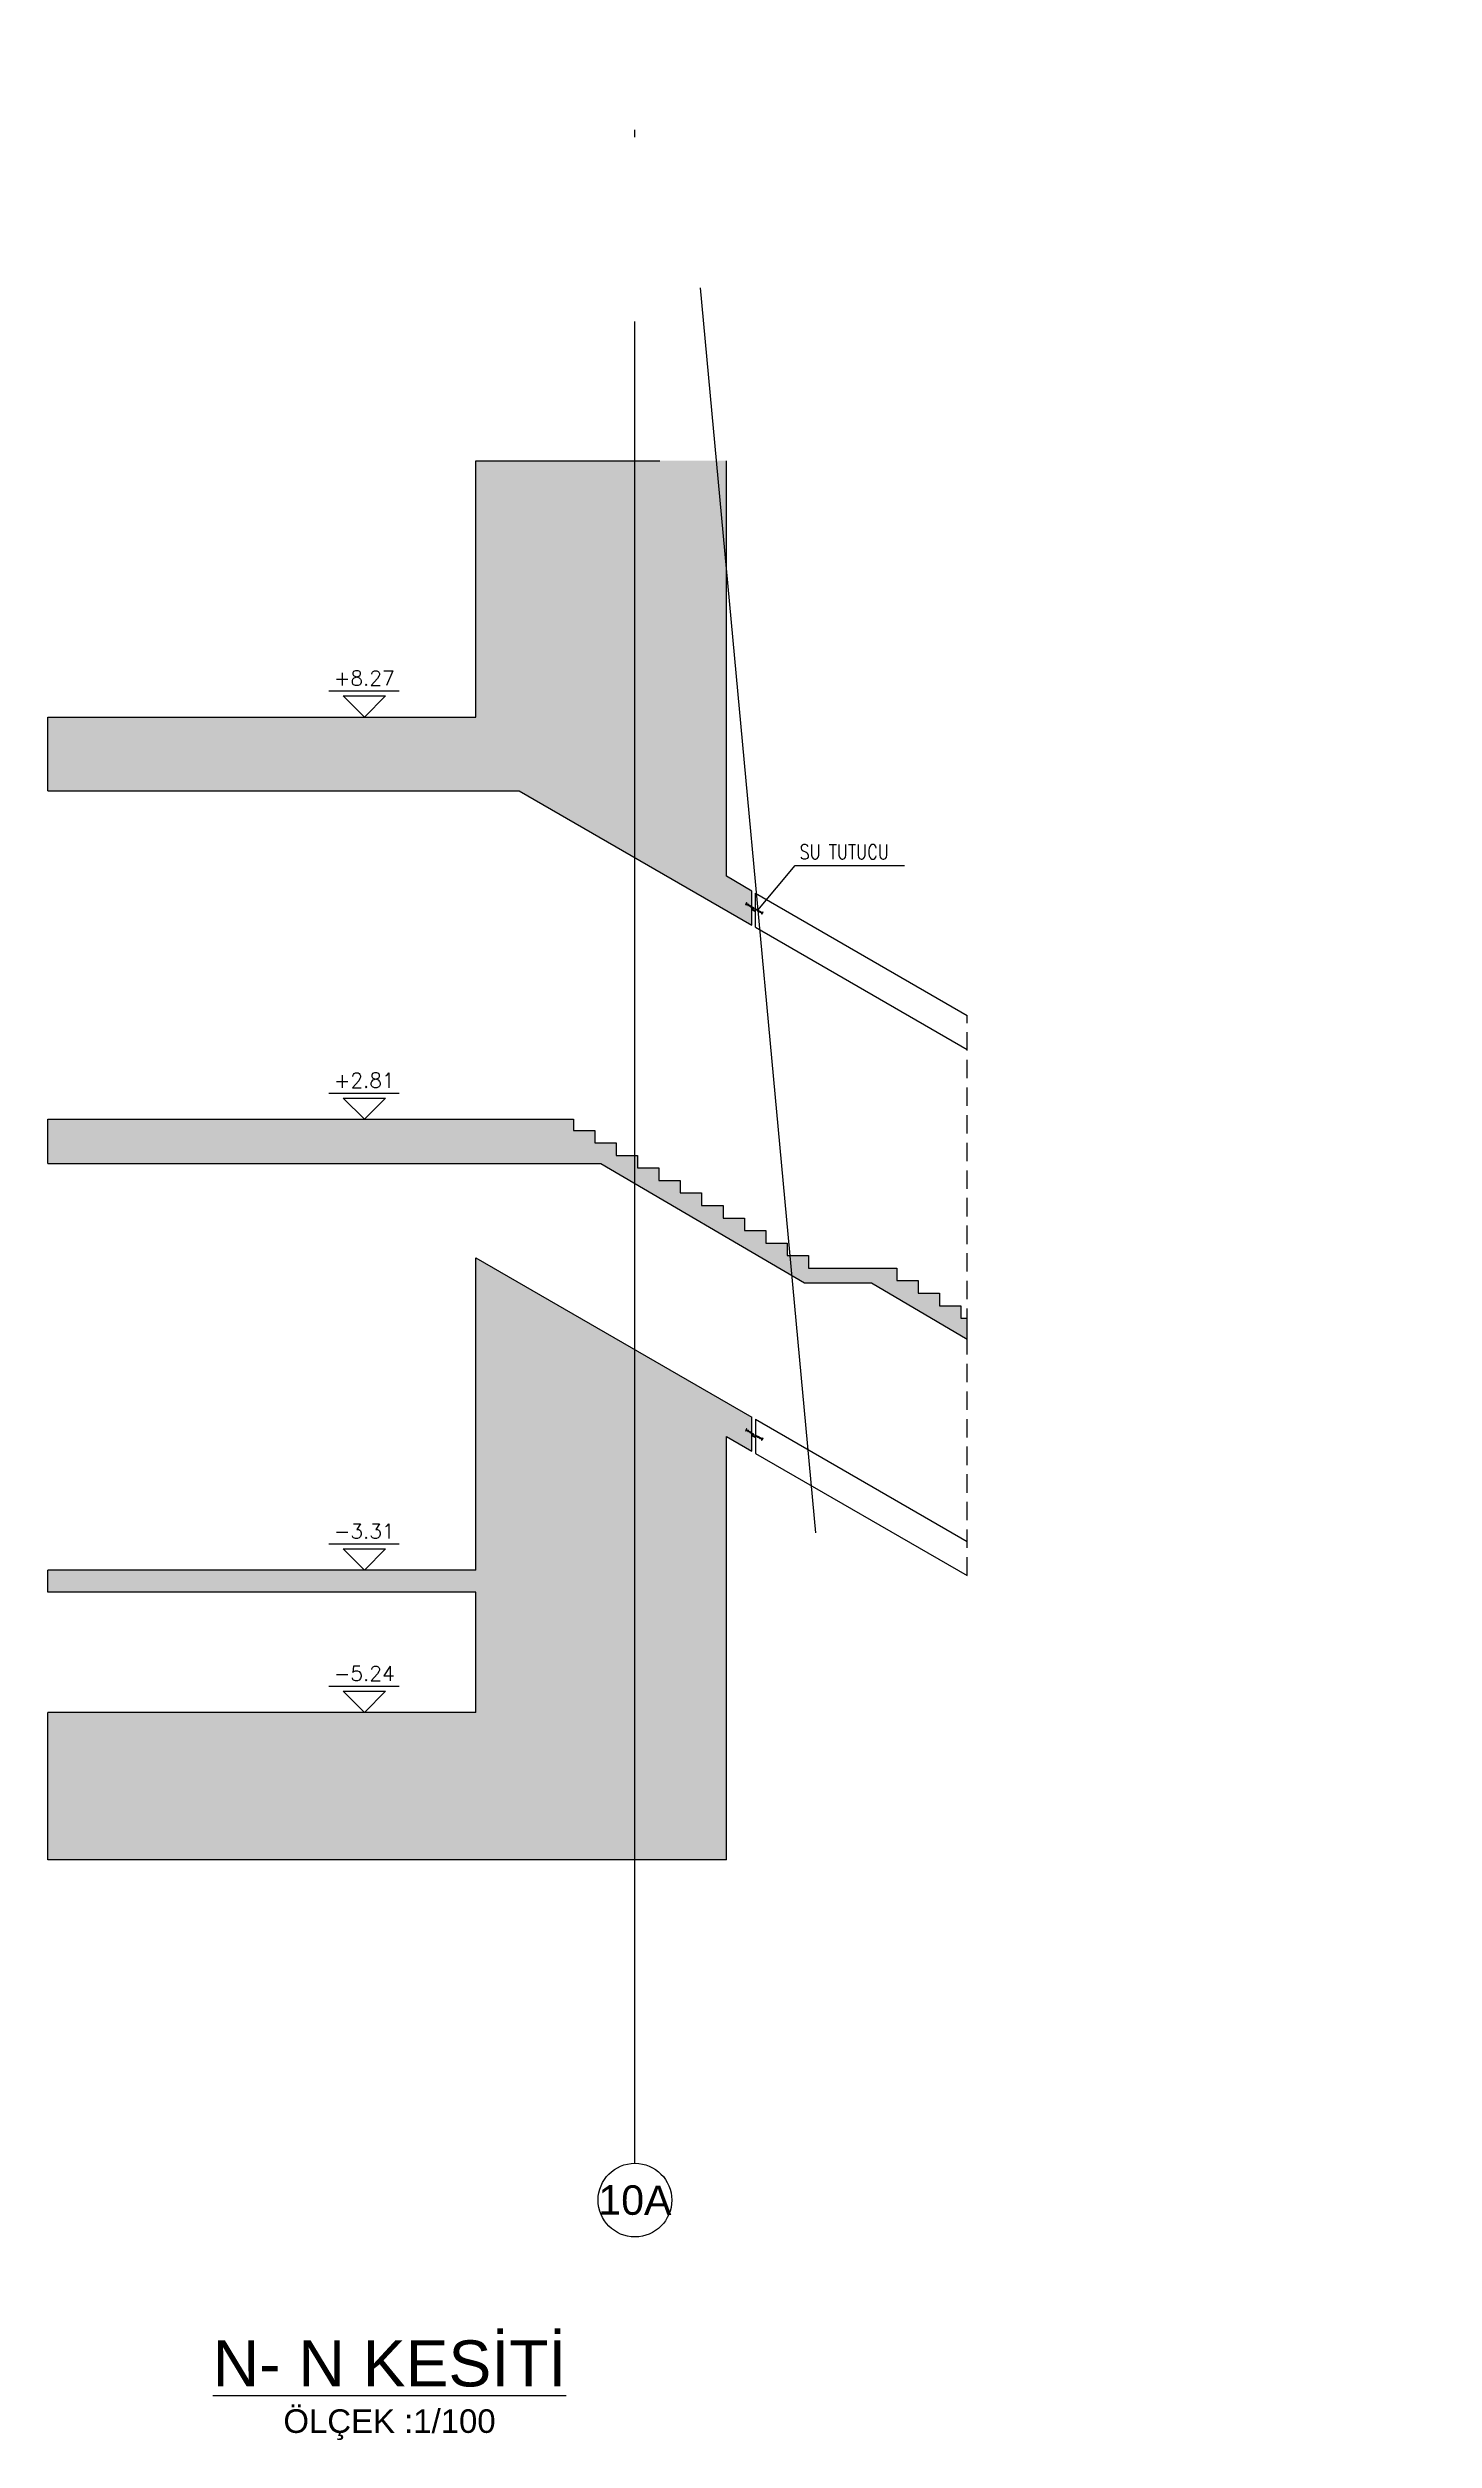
# Model space of a CAD drawing. Header units: millimetres. Extents: x 400408 to 401352, y 4543980 to 4544157.
# Drawn here: x 401281.69 to 401300.51, y 4543988.13 to 4544020.6 of the extents above; entities that cross this region are included whole.
import ezdxf
from ezdxf.enums import TextEntityAlignment as Align

# ---------------------------------------------------------------- set-up
doc = ezdxf.new("R2010")
doc.units = ezdxf.units.MM
for name, pattern in [('AKS', [3, 2.5, -0.25, 0, -0.25]), ('CIZGI', [0.4, 0.25, -0.15]), ('CONTINU', [0]), ('HIDDEN', [0.375, 0.25, -0.125]), ('UUC-ST-KAL-I05-101-U-000$0$ACAD_ISO05W100', [33, 24, -3, 0, -3, 0, -3])]:
    doc.linetypes.add(name, pattern=pattern)
for name, color, linetype in [('aks prota', 2, 'AKS'), ('caks prota', 4, 'Continuous'), ('kesik prota', 2, 'CIZGI'), ('kesit prota', 1, 'Continuous'), ('kesit tarama prota', 252, 'Continuous'), ('kolon tarama prota', 252, 'Continuous'), ('kot prota', 4, 'Continuous'), ('not yazısı prota', 6, 'Continuous'), ('not çizgisi prota', 4, 'Continuous'), ('PRT-CST-rc_level', 6, 'Continuous'), ('PRT-CST-rc_levermark', 4, 'Continuous'), ('st_s_ölçü', 4, 'Continuous'), ('t35 prota', 3, 'Continuous'), ('taks prota', 7, 'Continuous'), ('tplan prota', 7, 'Continuous'), ('UUC-ST-KAL-I05-101-U-000$0$st_s_su tutucu', 2, 'Continuous')]:
    doc.layers.add(name, color=color, linetype=linetype)
doc.styles.add('Arial', font='Arial.ttf')
doc.styles.add('OLCU', font='romanstw.shx')
doc.styles.add('TAKS', font='Arial Unicode.ttf')
doc.styles.add('TSIMPLEX', font='romanstw.shx')
doc.dimstyles.new('1-50', dxfattribs={"dimtxt": 10, "dimasz": 4, "dimexe": 4, "dimexo": 8, "dimgap": 4, "dimtad": 1, "dimdec": 1, "dimrnd": 0.05, "dimzin": 9, "dimdsep": 46, "dimtxsty": 'OLCU', "dimblk1": 'OBLIQUE', "dimblk2": 'OBLIQUE', "dimsah": 1, "dimcen": 2, "dimdle": 4, "dimclrd": 4, "dimclre": 4, "dimclrt": 3, "dimadec": 1, "dimazin": 0, "dimtfac": 1, "dimtdec": 1, "dimtix": 1, "dimtmove": 2, "dimatfit": 3, "dimldrblk": 'OBLIQUE', "dimfxl": 1, "dimtvp": 1, "dimtolj": 1, "dimtzin": 1, "dimarcsym": 0})

msp = doc.modelspace()

# ---------------------------------------------------------------- texts
at = {"layer": 'not yazısı prota', "ltscale": 0.05, "style": 'TSIMPLEX', "width": 0.8}
msp.add_text('SU TUTUCU', height=0.2, rotation=359.9999988744195, dxfattribs=at).set_placement((401291.8943758284, 4544009.587763671))
at = {"layer": 't35 prota', "style": 'Arial'}
msp.add_text('ÖLÇEK :1/100', height=0.32, dxfattribs=at).set_placement((401286.3267055452, 4543988.373490415), align=Align.MIDDLE)
at = {"layer": 'taks prota', "style": 'TAKS'}
msp.add_text('10A', height=0.4, rotation=359.5051674871739, dxfattribs=at).set_placement((401289.6595193668, 4543991.387972737), align=Align.MIDDLE_CENTER)
at = {"layer": 'tplan prota', "style": 'Arial'}
msp.add_text('%%UN- N KESİTİ', height=0.625, dxfattribs=at).set_placement((401286.3267055452, 4543989.248490415), align=Align.MIDDLE)

# ---------------------------------------------------------------- blocks, each defined once
blk = doc.blocks.new('KOTK5')
at = {"layer": 'PRT-CST-rc_levermark'}
blk.add_line((216.6666666667443, 160), (-213.3333333332557, 160), dxfattribs=at)
blk.add_lwpolyline([(130, 130), (-130, 130), (0, 0)], close=True, dxfattribs=at)
at = {"layer": 'PRT-CST-rc_level', "style": 'OLCU'}
blk.add_attdef('000.00', text='', height=90, dxfattribs=at).set_placement((0, 193.1381784435362), align=Align.CENTER)
blk = doc.blocks.new('_Oblique')
at = {"layer": 'st_s_ölçü', "lineweight": -2}
blk.add_line((-0.5, -0.5), (0.5, 0.5), dxfattribs=at)

# ---------------------------------------------------------------- hatches: boundary and pattern name
at = {"layer": 'kesit tarama prota'}
h = msp.add_hatch(color=256, dxfattribs=at)
h.dxf.hatch_style = 1
h.paths.add_polyline_path([(401287.4991338885, 4544011.518011876), (401281.687345962, 4544011.518011876), (401281.687345962, 4544010.518011876), (401288.0891722995, 4544010.518011876), (401291.2481472239, 4544008.694176854), (401291.2481472239, 4544009.156057069), (401290.9017370624, 4544009.356057069), (401290.9017370624, 4544014.996420947), (401287.4991338885, 4544014.996420947)])
h = msp.add_hatch(color=256, dxfattribs=at)
h.dxf.hatch_style = 1
h.paths.add_polyline_path([(401287.4991338885, 4544005.458011877), (401289.1977863228, 4544005.458011877), (401291.9613157346, 4544003.838011877), (401292.8713157346, 4544003.838011877), (401294.1711782616, 4544003.076023499), (401294.1711782616, 4544003.358011876), (401294.0856154126, 4544003.358011876), (401294.0856154126, 4544003.528011876), (401293.7956154126, 4544003.528011876), (401293.7956154126, 4544003.698011876), (401293.5056154125, 4544003.698011876), (401293.5056154125, 4544003.868011876), (401293.2156154126, 4544003.868011876), (401293.2156154126, 4544004.038011877), (401292.0156154126, 4544004.038011877), (401292.0156154126, 4544004.208011877), (401291.7256154125, 4544004.208011877), (401291.7256154125, 4544004.378011877), (401291.4356154125, 4544004.378011877), (401291.4356154125, 4544004.548011877), (401291.1456154126, 4544004.548011877), (401291.1456154126, 4544004.718011877), (401290.8556154125, 4544004.718011877), (401290.8556154125, 4544004.888011876), (401290.5656154125, 4544004.888011876), (401290.5656154125, 4544005.058011876), (401290.2756154126, 4544005.058011876), (401290.2756154126, 4544005.228011876), (401289.9856154125, 4544005.228011876), (401289.9856154125, 4544005.398011876), (401289.6956154126, 4544005.398011876), (401289.6956154126, 4544005.568011876), (401289.4056154126, 4544005.568011876), (401289.4056154126, 4544005.738011876), (401289.1156154125, 4544005.738011876), (401289.1156154125, 4544005.908011876), (401288.8256154126, 4544005.908011876), (401288.8256154126, 4544006.058011876), (401281.687345962, 4544006.058011876), (401281.687345962, 4544005.458011877)])
h = msp.add_hatch(color=256, dxfattribs=at)
h.dxf.hatch_style = 1
h.paths.add_polyline_path([(401290.9017370624, 4544001.752676049), (401291.248146344, 4544001.552674525), (401291.248146344, 4544002.014555913), (401287.4991338885, 4544004.179071255), (401287.4991338885, 4543999.938011876), (401281.687345962, 4543999.938011876), (401281.687345962, 4543999.638011876), (401287.4991338885, 4543999.638011876), (401287.4991338885, 4543998.008011877), (401281.687345962, 4543998.008011877), (401281.687345962, 4543996.008011877), (401290.9017370624, 4543996.008011877)])

# ---------------------------------------------------------------- linework, layer by layer
at = {"layer": 'aks prota', "ltscale": 10}
msp.add_line((401289.6595193668, 4543991.887972737), (401289.6595193669, 4544020.601477781), dxfattribs=at)
at = {"layer": 'caks prota', "ltscale": 0.05}
msp.add_circle((401289.6595193668, 4543991.387972737), 0.5, dxfattribs=at)
at = {"layer": 'kesik prota', "ltscale": 10}
for p, q in [((401281.687345962, 4544010.518011876), (401281.687345962, 4544011.518011876)), ((401281.687345962, 4544005.458011877), (401281.687345962, 4544006.058011876))]:
    msp.add_line(p, q, dxfattribs=at)
for points in [[(401287.4991338885, 4544014.996420947), (401290.9017370624, 4544014.996420947)], [(401281.687345962, 4543999.638011876), (401281.687345962, 4543999.938011876)], [(401281.687345962, 4543996.008011877), (401281.687345962, 4543998.008011877)]]:
    msp.add_lwpolyline(points, dxfattribs=at)
at = {"layer": 'kesit prota', "color": 1}
for p, q in [((401290.9017370624, 4544009.356057069), (401290.9017370624, 4544014.996420947)), ((401287.4991338885, 4543999.938011876), (401287.4991338885, 4544004.179071255)), ((401287.4991338885, 4543998.008011877), (401287.4991338885, 4543999.638011876))]:
    msp.add_line(p, q, dxfattribs=at)
for points in [[(401281.687345962, 4544011.518011876), (401287.4991338885, 4544011.518011876), (401287.4991338885, 4544014.996420947)], [(401281.687345962, 4544010.518011876), (401288.0891722995, 4544010.518011876), (401291.2481472239, 4544008.694176854), (401291.2481472239, 4544009.156057069), (401290.9017370624, 4544009.356057069)], [(401281.687345962, 4544006.058011876), (401288.8256154126, 4544006.058011876), (401288.8256154126, 4544005.908011876), (401289.1156154125, 4544005.908011876), (401289.1156154125, 4544005.738011876), (401289.4056154126, 4544005.738011876), (401289.4056154126, 4544005.568011876), (401289.6956154126, 4544005.568011876), (401289.6956154126, 4544005.398011876), (401289.9856154125, 4544005.398011876), (401289.9856154125, 4544005.228011876), (401290.2756154126, 4544005.228011876), (401290.2756154126, 4544005.058011876), (401290.5656154125, 4544005.058011876), (401290.5656154125, 4544004.888011876), (401290.8556154125, 4544004.888011876), (401290.8556154125, 4544004.718011877), (401291.1456154126, 4544004.718011877), (401291.1456154126, 4544004.548011877), (401291.4356154125, 4544004.548011877), (401291.4356154125, 4544004.378011877), (401291.7256154125, 4544004.378011877), (401291.7256154125, 4544004.208011877), (401292.0156154126, 4544004.208011877), (401292.0156154126, 4544004.038011877), (401293.2156154126, 4544004.038011877), (401293.2156154126, 4544003.868011876), (401293.5056154125, 4544003.868011876), (401293.5056154125, 4544003.698011876), (401293.7956154126, 4544003.698011876), (401293.7956154126, 4544003.528011876), (401294.0856154126, 4544003.528011876), (401294.0856154126, 4544003.358011876), (401294.1711782616, 4544003.358011876)], [(401281.68668171, 4544005.458011877), (401289.1977863228, 4544005.458011877)], [(401289.1977863228, 4544005.458011877), (401291.9613157346, 4544003.838011877), (401292.8713157346, 4544003.838011877), (401294.1711782616, 4544003.076023499)], [(401287.4991338885, 4544004.179071255), (401291.248146344, 4544002.014555913)], [(401290.9017370624, 4543996.008011877), (401290.9017370624, 4544001.752676049), (401291.248146344, 4544001.552674525), (401291.248146344, 4544002.014555913)], [(401287.4991338885, 4543999.938011876), (401281.687345962, 4543999.938011876)], [(401287.4991338885, 4543999.638011876), (401281.687345962, 4543999.638011876)], [(401287.4991338885, 4543998.008011877), (401281.687345962, 4543998.008011877)], [(401290.9017370624, 4543996.008011877), (401281.687345962, 4543996.008011877)]]:
    msp.add_lwpolyline(points, dxfattribs=at)
at = {"layer": 'kesit prota'}
msp.add_lwpolyline([(401294.1711782616, 4544003.076023499), (401294.1711782616, 4544003.358011876)], dxfattribs=at)
at = {"layer": 'kolon tarama prota'}
for p, q in [((401291.298146344, 4544008.665307523), (401291.298146344, 4544009.127190064)), ((401291.298146344, 4544001.985688836), (401291.298146344, 4544001.523806718))]:
    msp.add_line(p, q, dxfattribs=at)
for points in [[(401291.298146344, 4544009.127190064), (401294.1711782616, 4544007.468444312)], [(401291.298146344, 4544008.665307523), (401294.1711782616, 4544007.00654492)], [(401291.298146344, 4544001.985688836), (401294.1711782616, 4544000.326926232)], [(401291.298146344, 4544001.523806718), (401294.1711782616, 4543999.865044115)]]:
    msp.add_lwpolyline(points, dxfattribs=at)
at = {"layer": 'kolon tarama prota', "linetype": 'HIDDEN'}
msp.add_lwpolyline([(401294.1711782616, 4543999.865044115), (401294.1711782616, 4544007.468444312)], dxfattribs=at)
at = {"layer": 'UUC-ST-KAL-I05-101-U-000$0$st_s_su tutucu', "linetype": 'UUC-ST-KAL-I05-101-U-000$0$ACAD_ISO05W100', "ltscale": 0.05}
for points in [[(401291.2861625775, 4544008.893468721, -0.5773502691895264), (401291.2835625707, 4544008.891967622), (401291.2532418641, 4544008.90947347, -0.5773502691896774), (401291.2532418791, 4544008.912475693), (401291.2737516086, 4544008.924316868, 0.5773502691898074), (401291.2737516214, 4544008.927319088), (401291.2340567976, 4544008.950237143), (401291.2369826881, 4544008.95530488), (401291.2334160574, 4544008.957364094), (401291.2304901687, 4544008.952296358), (401291.2021618977, 4544008.968651862), (401291.2050877881, 4544008.973719599), (401291.201521158, 4544008.975778815), (401291.1985952692, 4544008.970711079), (401291.1806831925, 4544008.981052727), (401291.1796775148, 4544008.996644507), (401291.1751741946, 4544008.999244527), (401291.1595740738, 4544008.972224604), (401291.1640773938, 4544008.969624584), (401291.1780831733, 4544008.976549407), (401291.1959952481, 4544008.966207759), (401291.1930693582, 4544008.961140021), (401291.1966359885, 4544008.959080805), (401291.1995618778, 4544008.964148542), (401291.2278901486, 4544008.947793039), (401291.2249642591, 4544008.942725301), (401291.2285308889, 4544008.940666085), (401291.2314567783, 4544008.945733822), (401291.2642182866, 4544008.926818761, -0.5773502691899163), (401291.2642182733, 4544008.92381654), (401291.2445752113, 4544008.91247573, 0.5773502691894145), (401291.2445751982, 4544008.90947351), (401291.2878958707, 4544008.884462049, 0.5773502691898413), (401291.2904958775, 4544008.885963148), (401291.2904959779, 4544008.908644943, -0.5773502691890604), (401291.2930959853, 4544008.910146043), (401291.3258574935, 4544008.891230981), (401291.3229316045, 4544008.886163245), (401291.3264982346, 4544008.884104029), (401291.3294241236, 4544008.889171764), (401291.3577523949, 4544008.872816262), (401291.3548265051, 4544008.867748525), (401291.3583931341, 4544008.865689309), (401291.3613190235, 4544008.870757044), (401291.379231099, 4544008.860415397), (401291.3802367765, 4544008.844823617), (401291.3847400972, 4544008.842223597), (401291.4003402175, 4544008.869243519), (401291.3958368974, 4544008.87184354), (401291.3818311192, 4544008.864918718), (401291.3639190428, 4544008.875260365), (401291.3668449334, 4544008.880328103), (401291.3632783035, 4544008.882387319), (401291.3603524143, 4544008.877319582), (401291.3320241433, 4544008.893675086), (401291.3349500324, 4544008.898742822), (401291.3313834025, 4544008.900802039), (401291.3284575134, 4544008.895734302), (401291.28876269, 4544008.918652356, 0.5773502691892096), (401291.2861626832, 4544008.917151256)], [(401291.2861616976, 4544001.751967565, -0.5773502691895264), (401291.2835616908, 4544001.750466467), (401291.2532409843, 4544001.767972315, -0.5773502691896774), (401291.2532409992, 4544001.770974537), (401291.2737507288, 4544001.782815713, 0.5773502691898074), (401291.2737507416, 4544001.785817933), (401291.2340559177, 4544001.808735987), (401291.2369818083, 4544001.813803724), (401291.2334151776, 4544001.815862939), (401291.2304892889, 4544001.810795203), (401291.2021610179, 4544001.827150706), (401291.2050869082, 4544001.832218444), (401291.2015202782, 4544001.83427766), (401291.1985943894, 4544001.829209924), (401291.1806823126, 4544001.839551571), (401291.1796766349, 4544001.855143351), (401291.1751733148, 4544001.857743372), (401291.1595731939, 4544001.830723449), (401291.1640765139, 4544001.828123428), (401291.1780822934, 4544001.835048251), (401291.1959943682, 4544001.824706603), (401291.1930684784, 4544001.819638865), (401291.1966351086, 4544001.81757965), (401291.1995609979, 4544001.822647387), (401291.2278892687, 4544001.806291883), (401291.2249633793, 4544001.801224145), (401291.228530009, 4544001.799164929), (401291.2314558984, 4544001.804232666), (401291.2642174067, 4544001.785317606, -0.5773502691899163), (401291.2642173934, 4544001.782315385), (401291.2445743314, 4544001.770974576, 0.5773502691894145), (401291.2445743183, 4544001.767972355), (401291.2878949908, 4544001.742960894, 0.5773502691898413), (401291.2904949976, 4544001.744461993), (401291.290495098, 4544001.767143787, -0.5773502691890604), (401291.2930951054, 4544001.768644887), (401291.3258566136, 4544001.749729825), (401291.3229307247, 4544001.744662089), (401291.3264973547, 4544001.742602874), (401291.3294232437, 4544001.74767061), (401291.357751515, 4544001.731315107), (401291.3548256253, 4544001.726247369), (401291.3583922543, 4544001.724188154), (401291.3613181436, 4544001.729255889), (401291.3792302191, 4544001.718914242), (401291.3802358967, 4544001.703322462), (401291.3847392173, 4544001.700722441), (401291.4003393376, 4544001.727742364), (401291.3958360175, 4544001.730342384), (401291.3818302393, 4544001.723417562), (401291.3639181629, 4544001.73375921), (401291.3668440536, 4544001.738826947), (401291.3632774236, 4544001.740886163), (401291.3603515344, 4544001.735818427), (401291.3320232634, 4544001.75217393), (401291.3349491525, 4544001.757241667), (401291.3313825226, 4544001.759300883), (401291.3284566335, 4544001.754233146), (401291.2887618102, 4544001.7771512, 0.5773502691892096), (401291.2861618033, 4544001.775650101)]]:
    msp.add_lwpolyline(points, format="xyb", close=True, dxfattribs=at)

# ---------------------------------------------------------------- block references
at = {"layer": 'kot prota', "linetype": 'CONTINU', "ltscale": 0.1}
ref = msp.add_blockref('KOTK5', (401285.9851096747, 4544011.518011876), dxfattribs=dict(at, xscale=-0.002222222222222222, yscale=0.002222222222222222, zscale=0.002222222222222222, rotation=359.9999999999996))
ref.add_attrib('000.00', '+8.27', dxfattribs={"layer": 'PRT-CST-rc_level', "height": 0.1999999999999999, "style": 'OLCU'}).set_placement((401285.9851096747, 4544011.947207828), align=Align.CENTER)
ref = msp.add_blockref('KOTK5', (401285.9851096747, 4544006.058011876), dxfattribs=dict(at, xscale=-0.002222222222222222, yscale=0.002222222222222222, zscale=0.002222222222222222, rotation=359.9999999999996))
ref.add_attrib('000.00', '+2.81', dxfattribs={"layer": 'PRT-CST-rc_level', "height": 0.1999999999999999, "style": 'OLCU'}).set_placement((401285.9851096747, 4544006.487207828), align=Align.CENTER)
ref = msp.add_blockref('KOTK5', (401285.9851096747, 4543999.938011876), dxfattribs=dict(at, xscale=-0.002222222222222222, yscale=0.002222222222222222, zscale=0.002222222222222222, rotation=359.9999999999996))
ref.add_attrib('000.00', '-3.31', dxfattribs={"layer": 'PRT-CST-rc_level', "height": 0.1999999999999999, "style": 'OLCU'}).set_placement((401285.9851096747, 4544000.367207829), align=Align.CENTER)
ref = msp.add_blockref('KOTK5', (401285.9851096747, 4543998.008011877), dxfattribs=dict(at, xscale=-0.002222222222222222, yscale=0.002222222222222222, zscale=0.002222222222222222, rotation=359.9999999999996))
ref.add_attrib('000.00', '-5.24', dxfattribs={"layer": 'PRT-CST-rc_level', "height": 0.1999999999999999, "style": 'OLCU'}).set_placement((401285.9851096747, 4543998.437207828), align=Align.CENTER)

msp.set_redraw_order([(e.dxf.handle, doc.entitydb.next_handle()) for e in msp.query("TEXT MTEXT ATTDEF DIMENSION ARC_DIMENSION")])  # texts and dimensions are drawn at this point

# ---------------------------------------------------------------- leaders
at = {"layer": 'not çizgisi prota'}
msp.add_leader([(401291.3290165777, 4544008.895388393), (401291.83329033, 4544009.502652697), (401293.3183668214, 4544009.502893659)], dimstyle='1-50', override={"dimasz": 12, "dimgap": 4, "dimtad": 0}, dxfattribs=at)

doc.saveas('drawing.dxf')
